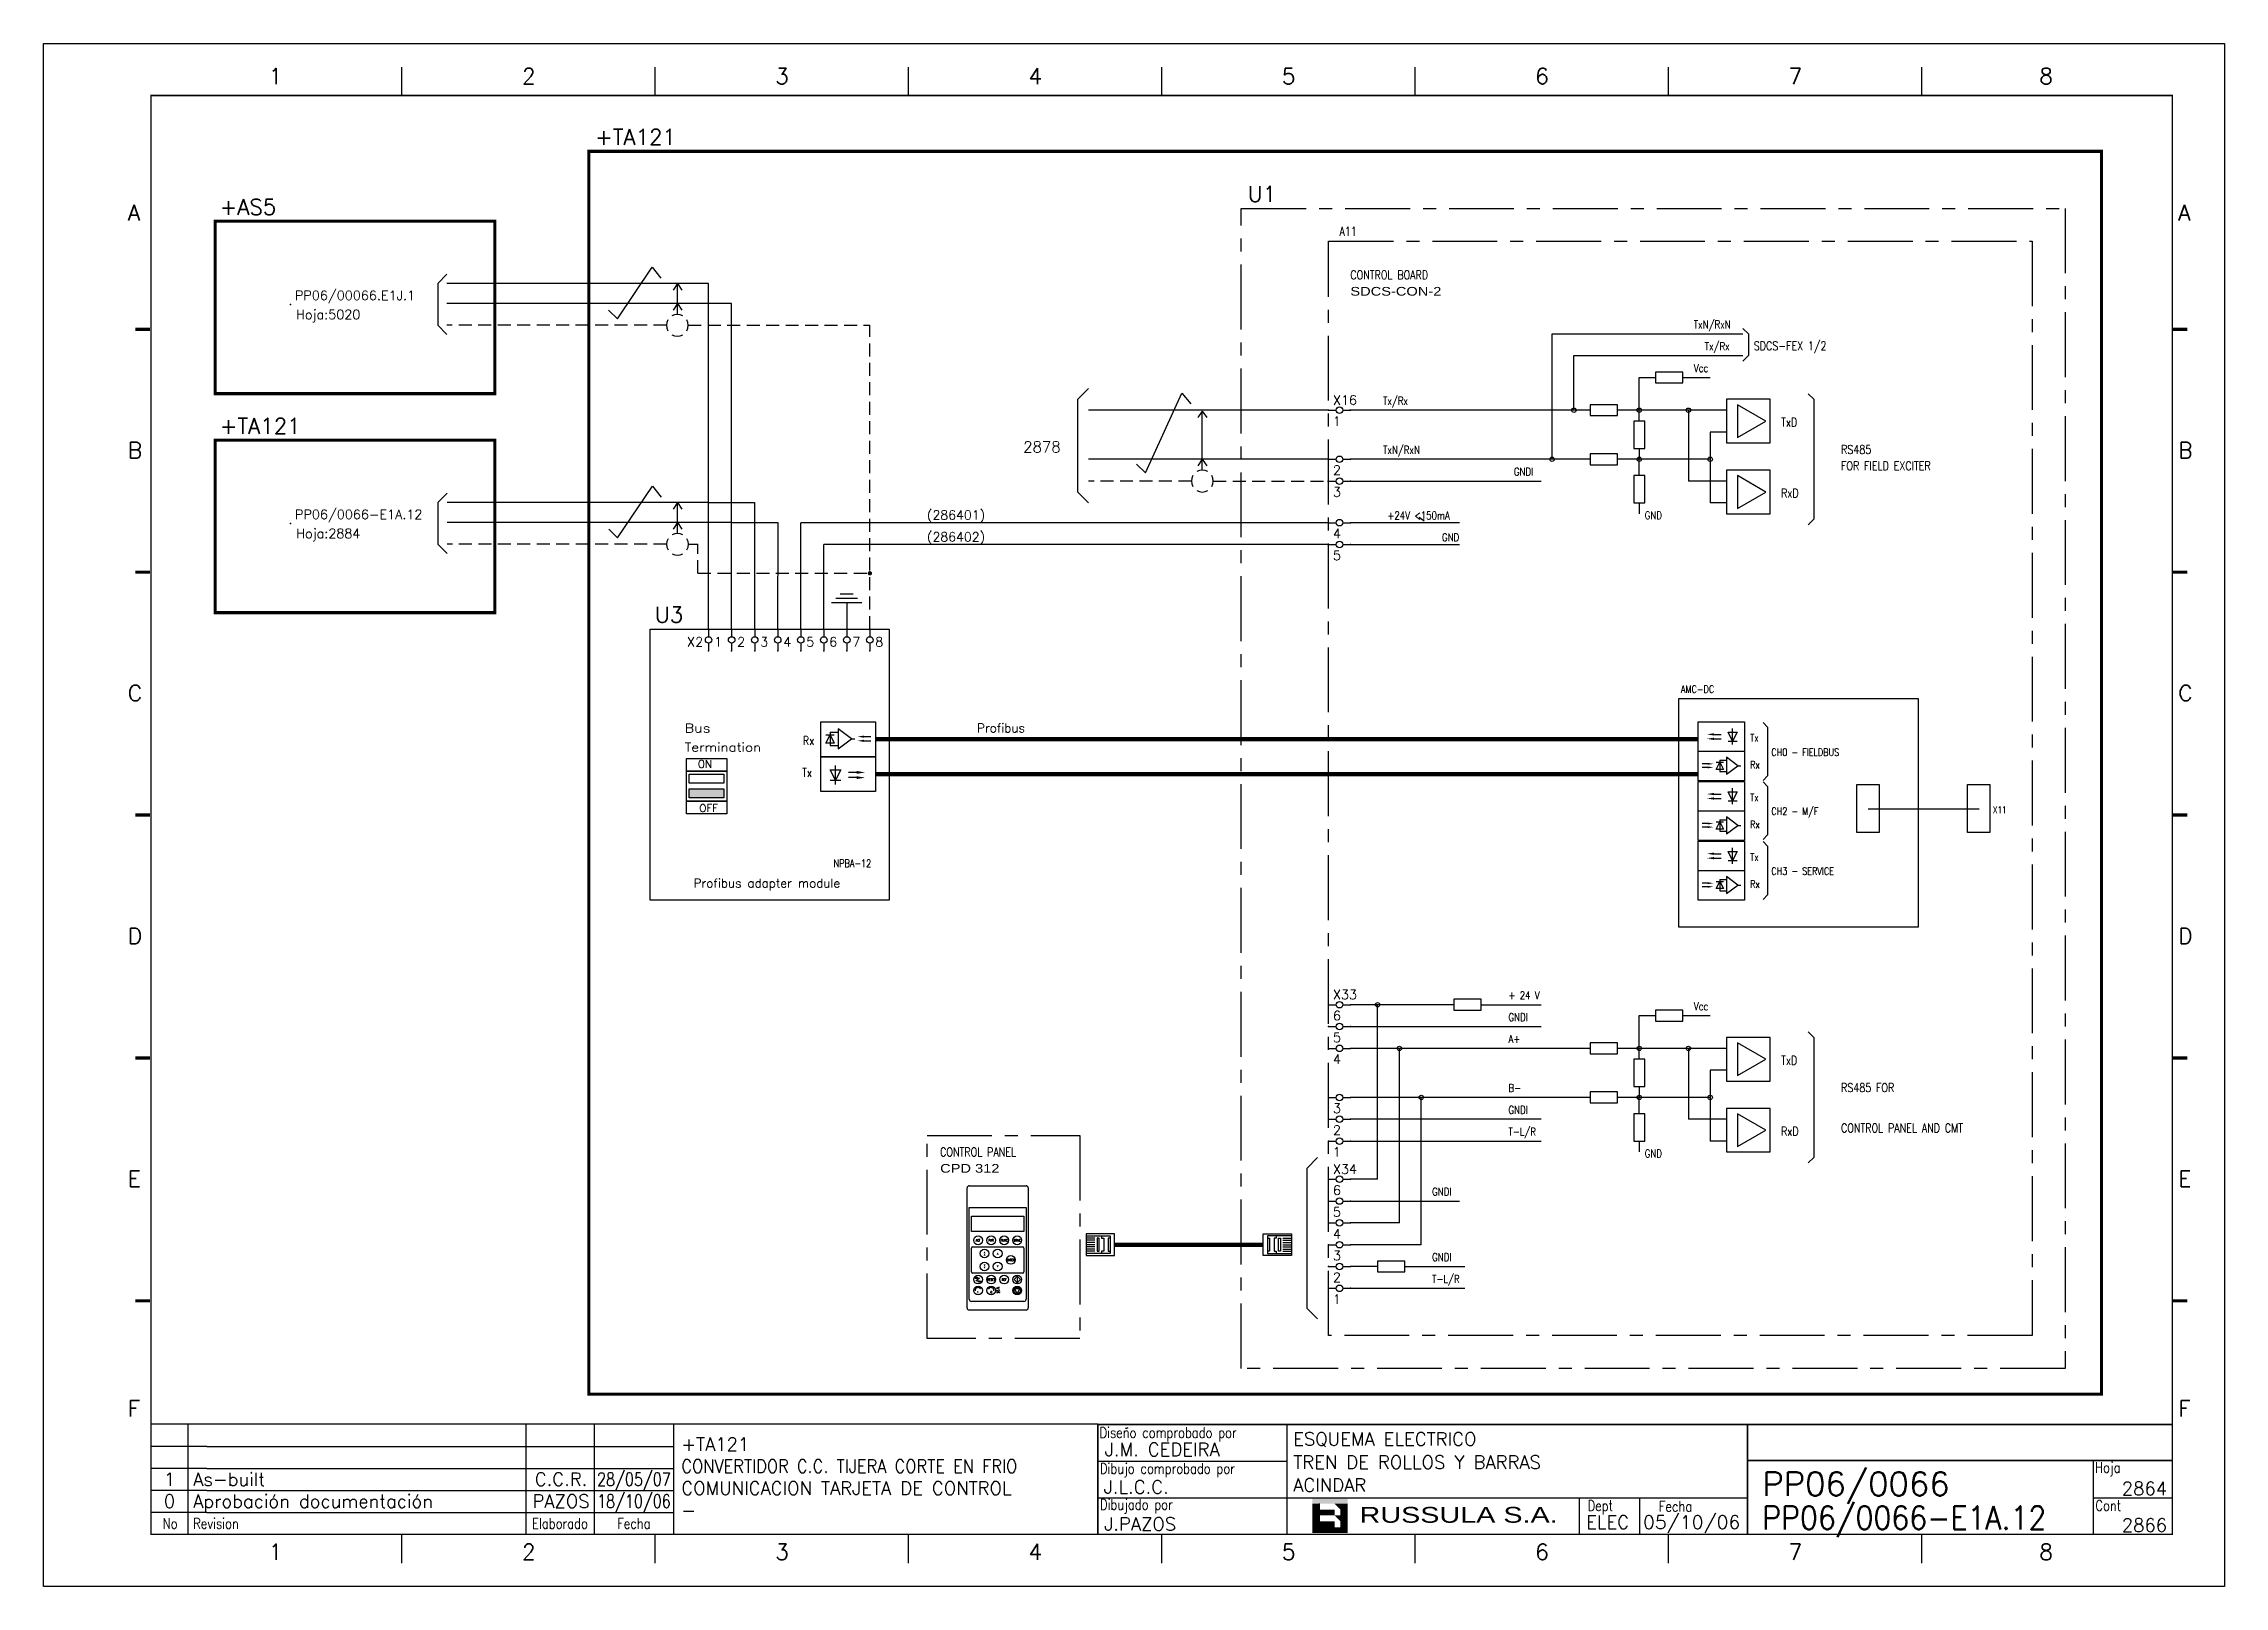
# Model space of a CAD drawing. Extents: x 3 to 423, y -4757 to 292.
# Drawn here: x 2.6 to 422.6, y -2084.2 to -1787.2 of the extents above; entities that cross this region are included whole.
import ezdxf
from ezdxf.enums import TextEntityAlignment as Align

# ---------------------------------------------------------------- set-up
doc = ezdxf.new("R2010")
doc.units = 0
doc.header["$LTSCALE"] = 10
doc.header["$MEASUREMENT"] = 0
for name, pattern in [('CENTER', [2, 1.25, -0.25, 0.25, -0.25]), ('DASHDOT', [1, 0.5, -0.25, 0, -0.25]), ('HIDDEN', [0.375, 0.25, -0.125])]:
    doc.linetypes.add(name, pattern=pattern)
doc.layers.get('0').update_dxf_attribs({"linetype": 'CONTINUOUS'})
for name, color, linetype in [('1', 7, 'CONTINUOUS'), ('10', 5, 'CONTINUOUS'), ('102', 7, 'CONTINUOUS'), ('2', 7, 'CONTINUOUS'), ('25', 3, 'CONTINUOUS'), ('25PK', 4, 'CENTER'), ('35', 2, 'CONTINUOUS'), ('8', 1, 'CONTINUOUS'), ('9', 6, 'CONTINUOUS'), ('DIBUJO', 7, 'CONTINUOUS'), ('NODE', 7, 'CONTINUOUS')]:
    doc.layers.add(name, color=color, linetype=linetype)
doc.styles.add('ABBSTYLE', font='ROMANS.SHX', dxfattribs={"width": 0.8})
doc.styles.add('HELV', font='HELVBLD.SHX', dxfattribs={"width": 1.2})
doc.styles.add('HELVETICA', font='HELV.SHX')
doc.styles.add('LABEL', font='SIMPLEX', dxfattribs={"width": 0.8, "height": 4})
doc.styles.add('ROMANS', font='romans')
doc.styles.get("Standard").update_dxf_attribs({"font": 'simplex'})

msp = doc.modelspace()

# ---------------------------------------------------------------- texts
for s, width, p, p2 in [('Bus       ', 0.968210526315789, (126.0912240080021, -1919.856374913761), (140.8080240080019, -1919.856374913761)), ('Termination', 1.039322033898304, (126.0912240080021, -1923.540819389776), (140.8080240080019, -1923.540819389776))]:
    msp.add_text(s, height=1.679999999999969, dxfattribs=dict(width=width)).set_placement(p, p2, align=Align.FIT)
for s, p in [('Profibus', (182.4013545156284, -1919.838688648108)), ('Profibus adapter module', (127.8238164734076, -1949.693498423523))]:
    msp.add_text(s, height=1.679999999999969).set_placement(p)
at = {"layer": '102', "style": 'ROMANS'}
for s, p in [('ON', (130.0031959360538, -1925.931474181125)), ('OFF', (130.7176679823467, -1934.416502666602))]:
    msp.add_text(s, height=1.444799999999974, dxfattribs=at).set_placement(p, align=Align.MIDDLE)
at = {"layer": '2', "color": 6}
for s, height, p in [('+TA121', 3.023999999999945, (108.875599640386, -1806.718529890816)), ('+AS5', 3.023999999999945, (36.57120378854228, -1820.191944279853)), ('U1', 3.023999999999945, (234.562929376835, -1817.70862958611)), ('+TA121', 3.023999999999945, (36.5868853436579, -1862.35148991023)), ('(286401)', 1.763999999999967, (172.7700773805438, -1878.882479703947)), ('(286402)', 1.763999999999967, (172.7700773805438, -1883.082479703948)), ('U3', 3.023999999999945, (120.3667022737707, -1898.692494075178))]:
    msp.add_text(s, height=height, dxfattribs=at).set_placement(p)
at = {"layer": '2', "color": 7, "style": 'ROMANS'}
msp.add_text('2878', height=2.099999999999961, dxfattribs=at).set_placement((191.3029293768357, -1865.933799000075))
at = {"layer": '25'}
for s, height, style, width, p in [('A11', 1.679999999999969, 'ABBSTYLE', 0.8, (252.2029293768346, -1824.21862958611)), ('CONTROL BOARD', 1.679999999999969, 'ABBSTYLE', 0.8, (254.3029293768346, -1832.61862958611)), ('SDCS-CON-2', 1.679999999999969, 'HELV', 1.2, (254.3029293768346, -1835.76862958611)), ('TxN/RxN', 1.511999999999972, 'ABBSTYLE', 0.8, (320.4529293768334, -1842.06862958611)), ('Tx/Rx', 1.511999999999972, 'ABBSTYLE', 0.8, (322.5529293768333, -1846.268629586109)), ('SDCS-FEX 1/2', 1.679999999999969, 'ABBSTYLE', 0.8, (332.0029293768332, -1846.268629586109)), ('Vcc', 1.511999999999972, 'ABBSTYLE', 0.8, (320.4529293768334, -1850.46862958611)), ('Tx/Rx', 1.511999999999972, 'ABBSTYLE', 0.8, (260.6029293768345, -1856.768629586109)), ('TxD', 1.679999999999969, 'ABBSTYLE', 0.8, (337.2529293768331, -1860.968629586109)), ('TxN/RxN', 1.511999999999972, 'ABBSTYLE', 0.8, (260.6029293768345, -1866.218629586109)), ('RS485', 1.679999999999969, 'ABBSTYLE', 0.8, (348.8029293768329, -1866.218629586109)), ('GNDI', 1.511999999999972, 'ABBSTYLE', 0.8, (285.802929376834, -1870.418629586109)), ('FOR FIELD EXCITER', 1.679999999999969, 'ABBSTYLE', 0.8, (348.8029293768329, -1869.368629586109)), ('RxD', 1.679999999999969, 'ABBSTYLE', 0.8, (337.2529293768331, -1874.618629586109)), ('+24V <150mA', 1.511999999999972, 'ABBSTYLE', 0.8, (261.4429293768345, -1878.840479848149)), ('GND', 1.511999999999972, 'ABBSTYLE', 0.8, (311.0029293768335, -1878.818629586109)), ('GND', 1.511999999999972, 'ABBSTYLE', 0.8, (271.9429293768343, -1883.040479848149)), ('AMC-DC', 1.427999999999974, 'ABBSTYLE', 0.8, (317.9731499199871, -1912.24389425306)), ('Rx', 1.679999999999969, 'ABBSTYLE', 0.8, (148.8614424928434, -1922.256560959907)), ('Tx', 1.427999999999974, 'ABBSTYLE', 0.8, (331.3082940680815, -1921.588760959907)), ('CH0 - FIELDBUS', 1.427999999999974, 'ABBSTYLE', 0.8, (335.3827034511719, -1924.373710081381)), ('Tx', 1.679999999999969, 'ABBSTYLE', 0.8, (148.7230665504382, -1928.430560959906)), ('Rx', 1.427999999999974, 'ABBSTYLE', 0.8, (331.3082940680815, -1926.797440218527)), ('Tx', 1.427999999999974, 'ABBSTYLE', 0.8, (331.3082940680815, -1933.073625121227)), ('CH2 - M/F', 1.427999999999974, 'ABBSTYLE', 0.8, (335.3827034511719, -1935.746376698122)), ('X11', 1.285199999999977, 'ABBSTYLE', 0.8, (378.06216575282, -1935.38168994639)), ('Rx', 1.427999999999974, 'ABBSTYLE', 0.8, (331.3082940680815, -1938.282304379847)), ('NPBA-12', 1.427999999999974, 'ABBSTYLE', 0.8, (154.7795243095358, -1945.759902197367)), ('Tx', 1.427999999999974, 'ABBSTYLE', 0.8, (331.3082940680815, -1944.558489282547)), ('Rx', 1.427999999999974, 'ABBSTYLE', 0.8, (331.3082940680815, -1949.767168541167)), ('CH3 - SERVICE', 1.427999999999974, 'ABBSTYLE', 0.8, (335.3827034511719, -1947.263000481849)), ('+ 24 V', 1.511999999999972, 'ABBSTYLE', 0.8, (284.752929376834, -1971.220565063911)), ('GNDI', 1.511999999999972, 'ABBSTYLE', 0.8, (284.752929376834, -1975.420565063911)), ('Vcc', 1.511999999999972, 'ABBSTYLE', 0.8, (320.4529293768334, -1973.320565063911)), ('A+', 1.511999999999972, 'ABBSTYLE', 0.8, (284.752929376834, -1979.620565063911)), ('TxD', 1.679999999999969, 'ABBSTYLE', 0.8, (337.2529293768331, -1983.820565063911)), ('B-', 1.511999999999972, 'ABBSTYLE', 0.8, (284.752929376834, -1989.070565063911)), ('RS485 FOR', 1.679999999999969, 'ABBSTYLE', 0.8, (348.8029293768329, -1989.070565063911)), ('GNDI', 1.511999999999972, 'ABBSTYLE', 0.8, (284.752929376834, -1993.270565063911)), ('T-L/R', 1.511999999999972, 'ABBSTYLE', 0.8, (284.752929376834, -1997.470565063911)), ('RxD', 1.679999999999969, 'ABBSTYLE', 0.8, (337.2529293768331, -1997.470565063911)), ('CONTROL PANEL AND CMT', 1.679999999999969, 'ABBSTYLE', 0.8, (348.8029293768329, -1996.840952291059)), ('CPD 312', 1.679999999999969, 'HELV', 1.2, (175.297372613575, -2004.610565063911)), ('CONTROL PANEL', 1.679999999999969, 'ABBSTYLE', 0.8, (175.297372613575, -2001.460565063911)), ('GND', 1.511999999999972, 'ABBSTYLE', 0.8, (311.0029293768335, -2001.670565063911)), ('GNDI', 1.511999999999972, 'ABBSTYLE', 0.8, (270.0529293768343, -2009.02056506391)), ('GNDI', 1.511999999999972, 'ABBSTYLE', 0.8, (270.0529293768343, -2021.62056506391)), ('T-L/R', 1.511999999999972, 'ABBSTYLE', 0.8, (270.0529293768343, -2025.82056506391))]:
    msp.add_text(s, height=height, dxfattribs=dict(at, style=style, width=width)).set_placement(p)

# ---------------------------------------------------------------- blocks, each defined once
blk = doc.blocks.new('ACAD0257')
at = {"layer": '2'}
for p, q in [((215, 132), (215, 159.5)), ((215.5, 160), (228.5, 160)), ((229, 159.5), (229, 132)), ((215.5, 155), (228.5, 155)), ((215.5, 134), (215.5, 155)), ((216, 153), (228, 153)), ((216, 149.5), (216, 153)), ((228, 153), (228, 149.5)), ((228.5, 155), (228.5, 134)), ((228, 149.5), (216, 149.5)), ((216, 140.3), (216, 145.7)), ((216.3, 146), (227.7, 146)), ((228, 145.7), (228, 140.3)), ((227.7, 140), (216.3, 140)), ((217.8481351728414, 138.7939270103938), (216.9934306319097, 138.1294219295075)), ((226.5, 139.25), (225.75, 138.5)), ((225.75, 138.5), (226.5, 137.75)), ((225.8796362901317, 136.4071345249903), (226.5, 135.25)), ((227.1142087806116, 136.4071345249903), (225.8796362901317, 136.4071345249903)), ((227.25, 138.5), (226.5, 139.25)), ((226.5, 139), (226.5, 138)), ((226.5, 137.75), (227.25, 138.5)), ((226.5, 135.25), (227.1142087806116, 136.4071345249903)), ((228.5, 131.5), (215.5, 131.5)), ((228, 133.5), (216, 133.5))]:
    blk.add_line(p, q, dxfattribs=at)
for centre, radius in [((217.5, 147.5), 1), ((219, 144.5), 1), ((220.5, 147.5), 1), ((222, 144.5), 1), ((223.5, 147.5), 1), ((226.5, 147.5), 1), ((219, 141.5), 1), ((222, 141.5), 1), ((225, 143), 1), ((217.5, 138.5), 1), ((217.5, 136), 1), ((220.5, 138.5), 1), ((220.5, 136), 1), ((223.5, 138.5), 1), ((226.5, 138.5), 1), ((226.5, 136), 1), ((226.5, 136), 0.75)]:
    blk.add_circle(centre, radius, dxfattribs=at)
for centre, radius, start, end in [((215.5, 159.5), 0.5, 90, 180), ((228.5, 159.5), 0.5, 0, 90), ((216.3, 145.7), 0.3, 90, 180), ((227.7, 145.7), 0.3, 0, 90), ((216.3, 140.3), 0.3, 180, 270), ((227.7, 140.3), 0.3, 270, 0), ((217.5, 136), 0.6637186160513493, 25.19740898008553, 188.5605633170787), ((220.5, 136), 0.6637186160513493, 351.4394366829213, 154.8025910199183), ((215.5, 132), 0.5, 180, 270), ((216, 134), 0.5, 180, 270), ((228, 134), 0.5, 270, 0), ((228.5, 132), 0.5, 270, 0)]:
    blk.add_arc(centre, radius, start, end, dxfattribs=at)
for points in [[(218.75, 144.5), (219.25, 144.5), (219, 145)], [(218.75, 144), (219.25, 144), (219, 144.5)], [(218.75, 142), (219.25, 142), (219, 141.5)], [(218.75, 141.5), (219.25, 141.5), (219, 141)], [(221.75, 144.25), (222.25, 144.25), (222, 144.75)], [(221.75, 141.75), (222.25, 141.75), (222, 141.25)], [(218.09995874996, 136.2829321967632), (217.7477515216906, 136.4922686849768), (217.8674194223316, 136.6798568098615), (217.8687793788416, 136.6798568098615)], [(219.90004125004, 136.2829321967632), (220.2522484783094, 136.4922686849768), (220.1325805776684, 136.6798568098615), (220.1312206211584, 136.6798568098615)]]:
    blk.add_solid(points, dxfattribs=at)
at = {"layer": '2', "style": 'ROMANS', "width": 0.8}
for s, p in [('ACT', (217.5, 147.5)), ('PAR', (220.5, 147.5)), ('FUNC', (223.5, 147.5)), ('DRIVE', (226.5, 147.5)), ('ENTER', (225, 143)), ('RESET', (220.5, 138.5)), ('REF', (223.5, 138.5))]:
    blk.add_text(s, height=0.5, dxfattribs=at).set_placement(p, align=Align.MIDDLE)
for s, height, p in [('LOC', 0.3200000000000001, (216.8072958660545, 138.7277477816382)), ('REM', 0.3200000000000001, (217.3727561871242, 137.9260033188665)), ('I', 0.5, (217.4004331881744, 135.3764735608475)), ('0', 0.5, (220.3308449754872, 135.3629128811035)), ('AC', 0.5, (221.7417849646071, 136.2715211537371)), ('DC', 0.5, (221.7553514407412, 135.4849644769771))]:
    blk.add_text(s, height=height, dxfattribs=at).set_placement(p)
blk = doc.blocks.new('NOD', base_point=(237.5, 170))
at = {"layer": 'NODE'}
blk.add_point((237.5, 170), dxfattribs=at)
blk = doc.blocks.new('$021501')
at = {"layer": '2'}
for p, q in [((0, -6), (0, 0)), ((-3.5, -6), (3.5, -6)), ((-2.5, -7), (2.5, -7)), ((-1.5, -8), (1.5, -8))]:
    blk.add_line(p, q, dxfattribs=at)
blk.add_blockref('NOD', (0, 0), dxfattribs=at)
blk = doc.blocks.new('$$PLD12C')
for p, q in [((0, 2.499999999999972), (0, 0.75)), ((0, -0.75), (0, -2.500000000000028))]:
    blk.add_line(p, q)
at = {"layer": '2'}
blk.add_circle((0, 0), 0.75, dxfattribs=at)
for p in [(0, 2.499999999999972), (0, -2.500000000000028)]:
    blk.add_blockref('NOD', p, dxfattribs=at)
at = {"layer": '8'}
blk.add_attdef('*A', (1.25, -1.5), '', height=2.15, dxfattribs=at)
at = {"layer": '9'}
blk.add_attdef('ID', text='', height=2.15, dxfattribs=at).set_placement((-1.25, -1.5), align=Align.RIGHT)
blk = doc.blocks.new('$030107')
at = {"layer": '102'}
for centre, start, end in [((0, 0), 150.0000000000002, 209.9999999999999), ((0, 0), 60.00000000000018, 119.9999999999999), ((0, 0), 330.0000000000002, 29.99999999999989), ((0, -2.842170943040401e-14), 240.0000000000001, 299.9999999999998)]:
    blk.add_arc(centre, 2.500000000000008, start, end, dxfattribs=at)
blk = doc.blocks.new('$$PLL21C')
for p, q in [((-2.5, 0), (-0.75, 0)), ((0.75, 0), (2.5, 0))]:
    blk.add_line(p, q)
at = {"layer": '2'}
blk.add_circle((0, 0), 0.75, dxfattribs=at)
for p in [(-2.5, 0), (2.5, 0)]:
    blk.add_blockref('NOD', p, dxfattribs=at)
at = {"layer": '8'}
blk.add_attdef('*A', (-1.5, -3.574999999999989), '', height=2.15, dxfattribs=at)
at = {"layer": '9'}
blk.add_attdef('ID', (-1.5, 1.25), '', height=2.15, dxfattribs=at)
blk = doc.blocks.new('AMP')
at = {"layer": '35'}
for p, q in [((0, 5), (0, -5)), ((10, 5), (0, 5)), ((10, -5), (10, 5)), ((0, -5), (10, -5))]:
    blk.add_line(p, q, dxfattribs=at)
blk.add_lwpolyline([(7.5, -3.75), (7.5, 3.75), (1.00480947161671, 0)], close=True, dxfattribs=at)
blk = doc.blocks.new('$PP313')
at = {"layer": '2'}
blk.add_blockref('NOD', (0, 0), dxfattribs=at)
at = {"layer": '8'}
blk.add_attdef('1A', (1, -3.324999999999989), '', height=2.15, dxfattribs=at)
at = {"layer": '9'}
blk.add_attdef('ID', (1, 1), '', height=2.15, dxfattribs=at)
blk = doc.blocks.new('newcajec')
at = {"layer": '1'}
for p, q in [((179.4, 20.84999999999999), (0.1303441721052074, 20.84999999999999)), ((7, 20.84999999999999), (7, 0)), ((71, 20.84999999999999), (71, 0)), ((84, 20.84999999999999), (84, 0.08964143426294768)), ((99, 20.84999999999999), (99, 0)), ((215.2, 20.79999999999999), (215.2, 0)), ((10.6, 16.64), (0, 16.64)), ((10.6, 16.64), (99.00000000000001, 16.64)), ((184.6434108527132, 20.17582254554676), (184.806079472624, 20.01315011347727)), ((184.806079472624, 20.01315011347727), (185.1814685954953, 20.25090212957883)), ((10.6, 12.48), (0, 12.48)), ((10.6, 12.48), (99.00000000000001, 12.48)), ((179.4, 13.86666666), (215.2, 13.86666666)), ((368, 14.06084184883153), (368, 0)), ((10.6, 8.32), (0, 8.32)), ((10.6, 8.32), (99.00000000000001, 8.32)), ((10.6, 4.16), (0, 4.16)), ((10.6, 4.16), (99.00000000000001, 4.16)), ((179.4, 6.93333333), (267.6330803594942, 6.93333333)), ((267.6330803594942, 6.93333333), (302.5, 6.93333333)), ((270.6330803594942, 6.908826233307309), (270.6330803594942, 0)), ((282.0665401797471, 6.93333333), (282.0665401797471, 0)), ((368, 6.93333333), (383, 6.93333333))]:
    blk.add_line(p, q, dxfattribs=at)
for points in [[(47.50000000000003, 272.5, 0.3, 0.3, 0), (47.50000000000003, 277.9125820568927, 0.3, 0.3, 0)], [(95.50000000000003, 272.5, 0.3, 0.3, 0), (95.50000000000003, 277.9125820568927, 0.3, 0.3, 0)], [(143.5000000000001, 272.5, 0.3, 0.3, 0), (143.5000000000001, 277.9125820568927, 0.3, 0.3, 0)], [(191.5000000000001, 272.5, 0.3, 0.3, 0), (191.5000000000001, 277.9125820568927, 0.3, 0.3, 0)], [(239.5000000000001, 272.5, 0.3, 0.3, 0), (239.5000000000001, 277.9125820568927, 0.3, 0.3, 0)], [(287.5000000000001, 272.5, 0.3, 0.3, 0), (287.5000000000001, 277.9125820568927, 0.3, 0.3, 0)], [(335.5000000000001, 272.5, 0.3, 0.3, 0), (335.5000000000001, 277.9125820568927, 0.3, 0.3, 0)], [(-2.989059080962793, 228.2254404700672, 0.6, 0.6, 0), (-0.1817779831361044, 228.2254404700672, 0.6, 0.6, 0)], [(383.0109409190372, 228.2254404700672, 0.6, 0.6, 0), (385.8182220168639, 228.2254404700672, 0.6, 0.6, 0)], [(-2.989059080962793, 182.2254404700672, 0.6, 0.6, 0), (-0.1817779831361044, 182.2254404700672, 0.6, 0.6, 0)], [(383.0109409190372, 182.2254404700672, 0.6, 0.6, 0), (385.8182220168639, 182.2254404700672, 0.6, 0.6, 0)], [(-2.989059080962793, 136.2254404700672, 0.6, 0.6, 0), (-0.1817779831361044, 136.2254404700672, 0.6, 0.6, 0)], [(383.0109409190372, 136.2254404700672, 0.6, 0.6, 0), (385.8182220168639, 136.2254404700672, 0.6, 0.6, 0)], [(-2.989059080962793, 90.2254404700672, 0.6, 0.6, 0), (-0.1817779831361044, 90.2254404700672, 0.6, 0.6, 0)], [(383.0109409190372, 90.2254404700672, 0.6, 0.6, 0), (385.8182220168639, 90.2254404700672, 0.6, 0.6, 0)], [(-2.989059080962793, 44.22544047006719, 0.6, 0.6, 0), (-0.1817779831361044, 44.22544047006719, 0.6, 0.6, 0)], [(383.0109409190372, 44.22544047006719, 0.6, 0.6, 0), (385.8182220168639, 44.22544047006719, 0.6, 0.6, 0)], [(383, 20.79999999999999, 0.3, 0.3, 0), (179.4, 20.79999999999999, 0.3, 0.3, 0), (179.4, 0, 0.3, 0.3, 0)], [(302.5, 20.79999999999999, 0.3, 0.3, 0), (302.5, 0, 0.3, 0.3, 0)], [(302.5, 14, 0.3, 0.3, 0), (383, 14, 0.3, 0.3, 0)], [(47.50000000000004, -5.50000000000002, 0.3, 0.3, 0), (47.50000000000004, -0.08741794310727435, 0.3, 0.3, 0)], [(95.50000000000003, -5.50000000000002, 0.3, 0.3, 0), (95.50000000000003, -0.08741794310727435, 0.3, 0.3, 0)], [(143.5000000000001, -5.50000000000002, 0.3, 0.3, 0), (143.5000000000001, -0.08741794310727435, 0.3, 0.3, 0)], [(191.5000000000001, -5.50000000000002, 0.3, 0.3, 0), (191.5000000000001, -0.08741794310727435, 0.3, 0.3, 0)], [(239.5000000000001, -5.50000000000002, 0.3, 0.3, 0), (239.5000000000001, -0.08741794310727435, 0.3, 0.3, 0)], [(287.5000000000001, -5.50000000000002, 0.3, 0.3, 0), (287.5000000000001, -0.08741794310727435, 0.3, 0.3, 0)], [(335.5000000000001, -5.50000000000002, 0.3, 0.3, 0), (335.5000000000001, -0.08741794310727435, 0.3, 0.3, 0)]]:
    blk.add_lwpolyline(points, format="xyseb", dxfattribs=at)
at = {"layer": '1', "const_width": 0.3}
blk.add_lwpolyline([(0, 0), (0, 272.5), (383, 272.5), (383, 0)], close=True, dxfattribs=at)
at = {"layer": '2', "color": 14}
for p, q in [((221.418090625, 4.694274193107214), (221.418090625, 5.808488255607214)), ((221.418090625, 2.465846068107213), (221.418090625, 3.580060130607212))]:
    blk.add_line(p, q, dxfattribs=at)
for points in [[(220.05064609375, 5.808488255607214), (220.05064609375, 6.922702318107211), (226.73593046875, 5.808488255607214), (226.73593046875, 6.922702318107211)], [(221.418090625, 2.465846068107213), (220.05064609375, 2.465846068107213), (221.418090625, 5.808488255607214), (220.05064609375, 5.808488255607214)], [(221.418090625, 4.694274193107214), (224.254271875, 4.694274193107214), (221.418090625, 3.580060130607212), (224.254271875, 3.580060130607212)], [(224.254271875, 5.808488255607214), (225.3684859375, 5.808488255607214), (225.3684859375, 4.694274193107214)], [(225.3684859375, 5.808488255607214), (226.73593046875, 5.808488255607214), (225.3684859375, 1.351632005607213), (226.73593046875, 1.351632005607213)], [(224.254271875, 0.2374179431072125), (224.254271875, 2.465846068107213), (220.05064609375, 0.2374179431072125), (220.05064609375, 2.465846068107213)], [(224.254271875, 3.580060130607212), (225.3684859375, 3.580060130607212), (225.3684859375, 2.465846068107213)], [(226.73593046875, 1.351632005607213), (226.73593046875, 0.2374179431072125), (224.254271875, 1.351632005607213), (224.254271875, 0.2374179431072125)]]:
    blk.add_solid(points, dxfattribs=at)
at = {"layer": '1', "style": 'ROMANS'}
for s, p in [('1', (22.29321663019694, 274.6822757111598)), ('2', (70.29321663019694, 274.6822757111598)), ('3', (118.2932166301969, 274.6822757111598)), ('4', (166.2932166301969, 274.6822757111598)), ('5', (214.2932166301969, 274.6822757111598)), ('6', (262.293216630197, 274.6822757111598)), ('7', (310.293216630197, 274.6822757111598)), ('8', (357.793216630197, 274.6822757111598)), ('A', (-4.369531937893967, 248.8361050328228)), ('A', (384.130468062106, 248.8361050328228)), ('B', (-4.369531937893967, 203.8361050328228)), ('B', (384.130468062106, 203.8361050328228)), ('C', (-4.369531937893967, 157.8361050328228)), ('C', (384.130468062106, 157.8361050328228)), ('D', (-4.369531937893967, 111.8361050328228)), ('D', (384.130468062106, 111.8361050328228)), ('E', (-4.369531937893967, 65.8361050328228)), ('E', (384.130468062106, 65.8361050328228)), ('F', (-4.369531937893967, 22.33610503282279)), ('F', (384.130468062106, 22.33610503282279)), ('1', (22.29321663019694, -4.817724288840244)), ('2', (70.29321663019694, -4.817724288840244)), ('3', (118.2932166301969, -4.817724288840244)), ('4', (166.2932166301969, -4.817724288840244)), ('5', (214.2932166301969, -4.817724288840244)), ('6', (262.293216630197, -4.817724288840244)), ('7', (310.293216630197, -4.817724288840244)), ('8', (357.793216630197, -4.817724288840244))]:
    blk.add_text(s, height=3, dxfattribs=at).set_placement(p)
at = {"layer": '1', "style": 'LABEL', "width": 0.8}
for s, p in [('Diseno comprobado por', (179.7314614292997, 18.27223571085374)), ('Dibujo comprobado por', (179.8050291925395, 11.4678814488418)), ('Hoja', (368.3783582875667, 11.66394739740196)), ('Dibujado por', (179.8266890074166, 4.640500723763907)), ('Fecha', (285.7145387337263, 4.296982269486556)), ('Cont', (368.4287365512884, 4.459855685207977)), ('No', (2.226666121281127, 1.047317943107212)), ('Revision', (7.999999999999986, 1.047317943107211))]:
    blk.add_text(s, height=2, dxfattribs=at).set_placement(p)
for s, p in [('Dept', (274.6061509242405, 4.441269529660175)), ('Elaborado', (77.5, 1.047317943107211)), ('Fecha', (91.5, 1.047317943107211))]:
    blk.add_text(s, height=2, dxfattribs=at).set_placement(p, align=Align.CENTER)
at = {"layer": '10', "style": 'ROMANS'}
for tag, p in [('REV41', (3.5, 18.74499999999998)), ('REV43', (77.69972273858866, 18.74499999999998)), ('REV31', (3.5, 14.58499999999999)), ('REV33', (77.69972273858866, 14.58499999999999)), ('REV21', (3.5, 10.42499999999999)), ('REV23', (77.69972273858866, 10.42499999999999)), ('REV11', (3.5, 6.265000000000002)), ('REV13', (77.69972273858866, 6.265000000000002))]:
    blk.add_attdef(tag, text='', height=2.5, dxfattribs=at).set_placement(p, align=Align.MIDDLE)
for tag, p, height in [('REV42', (7.999999999999986, 17.49499999999998), 2.5), ('SHEETNAME1', (100.5, 15.82514432423481), 2.5), ('DESIGNCHECK', (180.7368689439597, 14.83229733012664), 2.5), ('DOCUMENTTYPE', (216.431556680333, 16.80300784715599), 2.5), ('NOTA', (305.324267012746, 15.80181941457773), 3), ('REV32', (7.999999999999986, 13.33499999999999), 2.5), ('SHEETNAME2', (100.5, 11.66514432423481), 2.5), ('OBJECT', (216.431556680333, 12.40274635088354), 2.5), ('REV22', (7.999999999999986, 9.174999999999999), 2.5), ('SHEETNAME3', (100.5, 7.505144324234807), 2.5), ('DRAWINGCHECK', (180.5313437479052, 7.714149530439984), 2.5), ('CUSTOMER', (216.431556680333, 8.084891464683468), 2.5), ('ORDER', (305.324267012746, 7.301819414577723), 4.5), ('REV12', (7.999999999999986, 5.015000000000002), 2.5), ('SHEETNAME4', (100.5, 3.345144324234811), 2.5), ('DOCUMENT_ID', (305.324267012746, 0.9341589120460885), 4.4), ('USER', (180.634361454448, 0.7089454855303376), 2.5), ('DEPARTMENT', (271.9308878022507, 1.045088830057653), 2.5)]:
    blk.add_attdef(tag, p, '', height=height, dxfattribs=at)
for tag, width, p, p2 in [('REV44', 1.221199022953692, (84.52509332113708, 17.49499999999998), (98.48165358346499, 17.49499999999998)), ('REV34', 1.221199022953692, (84.52509332113708, 13.33499999999998), (98.48165358346499, 13.33499999999998)), ('REV24', 1.221199022953692, (84.52509332113708, 9.174999999999988), (98.48165358346499, 9.174999999999988)), ('REV14', 1.221199022953692, (84.52509332113708, 5.014999999999999), (98.48165358346499, 5.014999999999999)), ('CREATED2', 7.039914616041486, (282.7069601254168, 1.045088830057653), (301.1448317388588, 1.045088830057653))]:
    blk.add_attdef(tag, text='', height=2.5, dxfattribs=dict(at, width=width)).set_placement(p, p2, align=Align.FIT)
for tag, p in [('SHEET', (382, 7.433333330000005)), ('NEXTSHEET', (382, 0.5000000000000018))]:
    blk.add_attdef(tag, text='', height=2.5, dxfattribs=at).set_placement(p, align=Align.RIGHT)
at = {"layer": 'DIBUJO', "color": 14, "style": 'HELVETICA', "width": 1.3}
blk.add_text('RUSSULA S.A.', height=3, dxfattribs=at).set_placement((229, 2.191446348186597))

# ---------------------------------------------------------------- hatches: boundary and pattern name
at = {"layer": '2'}
msp.add_hatch(color=256, dxfattribs=at).paths.add_polyline_path([(126.9416198082474, -1930.691681897382), (126.9416198082474, -1932.455032193261), (133.6379360885202, -1932.455032193261), (133.6379360885202, -1930.691681897382)])

# ---------------------------------------------------------------- linework, layer by layer
for p, q in [((78.53780736904335, -1833.438788700768), (80.31971645763343, -1831.656879612178)), ((78.53780736904335, -1833.438788700768), (78.53780736904335, -1841.473495755186)), ((130.7147876379213, -1899.952494075178), (130.7147876379213, -1833.438788700768)), ((135.147942310521, -1899.952494075178), (135.147942310521, -1837.273495755187)), ((78.53780736904335, -1841.473495755186), (80.31971645763343, -1843.255404843776)), ((78.55348892415898, -1875.598334331145), (80.33539801274898, -1873.816425242554)), ((78.55348892415898, -1875.598334331145), (78.55348892415898, -1883.633041385564)), ((148.4474063283207, -1883.670479848149), (148.4474063283207, -1879.470479848148)), ((152.8805610009203, -1879.470479848148), (148.4474063283207, -1879.470479848148)), ((249.8929293768347, -1879.470479848148), (152.8805610009203, -1879.470479848148)), ((78.55348892415898, -1883.633041385564), (80.33539801274898, -1885.414950474153)), ((148.4474063283207, -1899.952494075178), (148.4474063283207, -1883.670479848149)), ((249.8929293768347, -1883.670479848149), (152.8805610009203, -1883.670479848149)), ((152.8805610009203, -1899.952494075178), (152.8805610009203, -1883.670479848149)), ((354.0270965528635, -1934.567042484735), (375.3832951256824, -1934.567042484735))]:
    msp.add_line(p, q)
at = {"linetype": 'HIDDEN'}
msp.add_line((161.7537541656616, -1899.952494075178), (161.7537541656616, -1841.473495755186), dxfattribs=at)
at = {"const_width": 0.4199999999999923}
msp.add_lwpolyline([(161.5594357207772, -1889.21799540552, 1), (161.9794357207772, -1889.21799540552, 1)], format="xyb", close=True, dxfattribs=at)
for points in [[(119.462401027459, -1899.952494075178), (165.467685254427, -1899.952494075178), (165.467685254427, -1952.154181720392), (119.462401027459, -1952.154181720392)], [(317.5869899976289, -1913.303620140121), (363.6726324689031, -1913.303620140121), (363.6726324689031, -1957.3547074881), (317.5869899976289, -1957.3547074881)], [(351.8187996275863, -1929.884956514871), (356.1436036281175, -1929.884956514871), (356.1436036281175, -1939.148474972254), (351.8187996275863, -1939.148474972254)], [(373.1339045803205, -1929.884956514871), (377.4587085808517, -1929.884956514871), (377.4587085808517, -1939.148474972254), (373.1339045803205, -1939.148474972254)]]:
    msp.add_lwpolyline(points, close=True)
for points in [[(315.0122940680818, -1921.164560959907, 0.8399999999999846, 0.8399999999999846, 0), (162.8215426442621, -1921.164560959907, 0.8399999999999846, 0.8399999999999846, 0)], [(321.3122940680817, -1921.164560959907, 0.8399999999999846, 0.8399999999999846, 0), (315.0122940680818, -1921.164560959907, 0.8399999999999846, 0.8399999999999846, 0)], [(315.0122940680818, -1927.884560959907, 0.8399999999999846, 0.8399999999999846, 0), (162.8215426442621, -1927.884560959907, 0.8399999999999846, 0.8399999999999846, 0)], [(321.3122940680817, -1927.884560959907, 0.8399999999999846, 0.8399999999999846, 0), (315.0122940680818, -1927.884560959907, 0.8399999999999846, 0.8399999999999846, 0)]]:
    msp.add_lwpolyline(points, format="xyseb")
at = {"layer": '2', "color": 7}
for p, q in [((113.1345812891263, -1840.213495755187), (119.8545812891261, -1830.288788700768)), ((119.8545812891261, -1830.288788700768), (121.5345812891261, -1832.388788700768)), ((130.7147876379213, -1833.438788700768), (80.31971645763343, -1833.438788700768)), ((124.6987338049103, -1833.438788700768), (123.8587338049103, -1834.698788700768)), ((124.6987338049103, -1833.438788700768), (125.5387338049102, -1834.698788700768)), ((124.6987338049103, -1839.373495755186), (124.6987338049103, -1833.438788700768)), ((135.147942310521, -1837.273495755187), (80.31971645763343, -1837.273495755187)), ((111.4545812891263, -1838.533495755187), (113.1345812891263, -1840.213495755187)), ((124.6987338049103, -1837.273495755187), (123.8587338049103, -1838.533495755187)), ((124.6987338049103, -1837.273495755187), (125.5387338049102, -1838.533495755187)), ((201.8029293768356, -1855.718631511065), (203.9029293768355, -1853.618631511065)), ((201.8029293768356, -1855.718631511065), (203.9029293768355, -1853.618631511065)), ((201.8029293768356, -1873.568629586109), (201.8029293768356, -1855.718631511065)), ((214.8279150710346, -1869.878211113605), (221.8783335435384, -1854.523932390193)), ((221.8783335435384, -1854.523932390193), (223.5583335435383, -1856.623932390193)), ((250.1029293768347, -1857.818631511065), (203.9029293768355, -1857.818631511065)), ((225.7922288379421, -1857.975698347084), (224.9522288379421, -1859.235698347084)), ((225.7922288379421, -1869.368629586109), (225.7922288379421, -1857.975698347084)), ((225.7922288379421, -1857.975698347084), (226.6322288379421, -1859.235698347084)), ((250.1029293768347, -1867.268629586109), (203.9029293768355, -1867.268629586109)), ((213.1479150710344, -1868.198211113605), (214.8279150710344, -1869.878211113605)), ((225.7922288379421, -1867.268629586109), (224.9522288379421, -1868.528629586109)), ((225.7922288379421, -1867.268629586109), (226.6322288379421, -1868.528629586109)), ((113.150262844242, -1882.373041385563), (119.8702628442419, -1872.448334331144)), ((119.8702628442419, -1872.448334331144), (121.5502628442418, -1874.548334331144)), ((130.7304691930369, -1875.598334331145), (80.33539801274898, -1875.598334331145)), ((124.714415360026, -1875.598334331145), (123.874415360026, -1876.858334331144)), ((124.714415360026, -1881.533041385563), (124.714415360026, -1875.598334331145)), ((124.714415360026, -1875.598334331145), (125.554415360026, -1876.858334331144)), ((130.7147876379213, -1875.598334331145), (139.5743977167228, -1875.598334331145)), ((139.5743977167228, -1875.598334331145), (139.5654154280055, -1899.952494075178)), ((203.9029293768355, -1875.668629586109), (201.8029293768356, -1873.568629586109)), ((135.1636238656365, -1879.433041385563), (80.33539801274898, -1879.433041385563)), ((111.470262844242, -1880.693041385563), (113.150262844242, -1882.373041385563)), ((124.714415360026, -1879.433041385563), (123.874415360026, -1880.693041385563)), ((124.714415360026, -1879.433041385563), (125.554415360026, -1880.693041385563)), ((135.147942310521, -1879.433041385563), (144.0384548217539, -1879.433041385563)), ((144.0384548217539, -1879.433041385563), (143.9985701006051, -1899.952494075178)), ((267.560662848392, -1878.437052540571), (268.5168018505958, -1879.101928830944)), ((152.3215426442623, -1917.804560959907), (162.8215426442621, -1917.804560959907)), ((152.3215426442623, -1924.524560959906), (152.3215426442623, -1917.804560959907)), ((162.8215426442621, -1917.804560959907), (162.8215426442621, -1924.524560959906)), ((321.3122940680817, -1917.804560959907), (330.2372940680815, -1917.804560959907)), ((321.3122940680817, -1923.516560959907), (321.3122940680817, -1917.804560959907)), ((330.2372940680815, -1917.804560959907), (330.2372940680815, -1923.516560959907)), ((321.3122940680817, -1929.189340218527), (321.3122940680817, -1923.477340218527)), ((321.3122940680817, -1923.477340218527), (330.2372940680815, -1923.477340218527)), ((330.2372940680815, -1923.516560959907), (321.3122940680817, -1923.516560959907)), ((330.2372940680815, -1923.477340218527), (330.2372940680815, -1929.189340218527)), ((152.3215426442623, -1924.524560959906), (162.8215426442621, -1924.524560959906)), ((162.8215426442621, -1924.524560959906), (152.3215426442623, -1924.524560959906)), ((152.3215426442623, -1924.524560959906), (162.8215426442621, -1924.524560959906)), ((162.8215426442621, -1924.524560959906), (152.3215426442623, -1924.524560959906)), ((152.3215426442623, -1931.244560959906), (152.3215426442623, -1924.524560959906)), ((162.8215426442621, -1924.524560959906), (162.8215426442621, -1931.244560959906)), ((162.8215426442621, -1931.244560959906), (152.3215426442623, -1931.244560959906)), ((330.2372940680815, -1929.189340218527), (321.3122940680817, -1929.189340218527)), ((321.3122940680817, -1929.289425121227), (330.2372940680815, -1929.289425121227)), ((321.3122940680817, -1935.001425121227), (321.3122940680817, -1929.289425121227)), ((330.2372940680815, -1929.289425121227), (330.2372940680815, -1935.001425121227)), ((321.3122940680817, -1940.674204379847), (321.3122940680817, -1934.962204379847)), ((321.3122940680817, -1934.962204379847), (330.2372940680815, -1934.962204379847)), ((330.2372940680815, -1935.001425121227), (321.3122940680817, -1935.001425121227)), ((330.2372940680815, -1934.962204379847), (330.2372940680815, -1940.674204379847)), ((330.2372940680815, -1940.674204379847), (321.3122940680817, -1940.674204379847)), ((321.3122940680817, -1946.486289282547), (321.3122940680817, -1940.774289282547)), ((321.3122940680817, -1940.774289282547), (330.2372940680815, -1940.774289282547)), ((330.2372940680815, -1940.774289282547), (330.2372940680815, -1946.486289282547)), ((321.3122940680817, -1946.447068541167), (330.2372940680815, -1946.447068541167)), ((321.3122940680817, -1952.159068541167), (321.3122940680817, -1946.447068541167)), ((330.2372940680815, -1946.486289282547), (321.3122940680817, -1946.486289282547)), ((330.2372940680815, -1946.447068541167), (330.2372940680815, -1952.159068541167)), ((330.2372940680815, -1952.159068541167), (321.3122940680817, -1952.159068541167)), ((248.0029293768347, -2001.670565063911), (245.9029293768347, -2003.770565063911)), ((245.9029293768347, -2003.770565063911), (245.9029293768347, -2030.673047500244)), ((208.8973726135744, -2016.37056506391), (203.4373726135745, -2016.37056506391)), ((203.4373726135745, -2016.37056506391), (203.4373726135745, -2020.570565063911)), ((203.4373726135745, -2016.79056506391), (208.0573726135744, -2016.79056506391)), ((205.1173726135744, -2017.210565063911), (203.4373726135745, -2017.210565063911)), ((205.1173726135744, -2017.630565063911), (203.4373726135745, -2017.630565063911)), ((205.1173726135744, -2018.050565063911), (203.4373726135745, -2018.050565063911)), ((205.1173726135744, -2018.47056506391), (203.4373726135745, -2018.47056506391)), ((205.1173726135744, -2018.89056506391), (203.4373726135745, -2018.89056506391)), ((205.1173726135744, -2019.31056506391), (203.4373726135745, -2019.31056506391)), ((205.1173726135744, -2019.73056506391), (203.4373726135745, -2019.73056506391)), ((208.0573726135744, -2020.150565063911), (203.4373726135745, -2020.150565063911)), ((205.5373726135745, -2017.210565063911), (205.5373726135745, -2019.73056506391)), ((205.9573726135745, -2017.210565063911), (205.5373726135745, -2017.210565063911)), ((205.5373726135745, -2019.73056506391), (205.9573726135745, -2019.73056506391)), ((205.9573726135745, -2019.73056506391), (205.9573726135745, -2017.210565063911)), ((206.3773726135744, -2016.79056506391), (206.3773726135744, -2017.210565063911)), ((206.3773726135744, -2017.210565063911), (206.7973726135745, -2017.210565063911)), ((206.3773726135744, -2019.73056506391), (206.3773726135744, -2020.150565063911)), ((206.7973726135745, -2019.73056506391), (206.3773726135744, -2019.73056506391)), ((206.7973726135745, -2017.210565063911), (206.7973726135745, -2019.73056506391)), ((207.6373726135744, -2017.210565063911), (207.6373726135744, -2019.73056506391)), ((208.0573726135744, -2017.210565063911), (207.6373726135744, -2017.210565063911)), ((207.6373726135744, -2019.73056506391), (208.0573726135744, -2019.73056506391)), ((208.0573726135744, -2016.79056506391), (208.0573726135744, -2020.150565063911)), ((208.8973726135744, -2020.570565063911), (208.8973726135744, -2016.37056506391)), ((208.8973726135744, -2018.47056506391), (237.5029293768349, -2018.47056506391)), ((237.5029293768349, -2020.570565063911), (237.5029293768349, -2016.37056506391)), ((237.5029293768349, -2016.37056506391), (242.9629293768348, -2016.37056506391)), ((238.3429293768349, -2016.79056506391), (238.3429293768349, -2020.150565063911)), ((242.9629293768348, -2016.79056506391), (238.3429293768349, -2016.79056506391)), ((238.3429293768349, -2017.210565063911), (238.7629293768348, -2017.210565063911)), ((238.7629293768348, -2019.73056506391), (238.3429293768349, -2019.73056506391)), ((238.3429293768349, -2020.150565063911), (242.9629293768348, -2020.150565063911)), ((238.7629293768348, -2017.210565063911), (238.7629293768348, -2019.73056506391)), ((239.6029293768349, -2017.210565063911), (239.6029293768349, -2019.73056506391)), ((240.0229293768348, -2017.210565063911), (239.6029293768349, -2017.210565063911)), ((239.6029293768349, -2019.73056506391), (240.0229293768348, -2019.73056506391)), ((240.0229293768348, -2016.79056506391), (240.0229293768348, -2017.210565063911)), ((240.0229293768348, -2019.73056506391), (240.0229293768348, -2020.150565063911)), ((240.4429293768349, -2019.73056506391), (240.4429293768349, -2017.210565063911)), ((240.4429293768349, -2017.210565063911), (240.8629293768348, -2017.210565063911)), ((240.8629293768348, -2019.73056506391), (240.4429293768349, -2019.73056506391)), ((240.8629293768348, -2017.210565063911), (240.8629293768348, -2019.73056506391)), ((241.2829293768348, -2017.210565063911), (242.9629293768348, -2017.210565063911)), ((241.2829293768348, -2017.630565063911), (242.9629293768348, -2017.630565063911)), ((241.2829293768348, -2018.050565063911), (242.9629293768348, -2018.050565063911)), ((241.2829293768348, -2018.47056506391), (242.9629293768348, -2018.47056506391)), ((241.2829293768348, -2018.89056506391), (242.9629293768348, -2018.89056506391)), ((241.2829293768348, -2019.31056506391), (242.9629293768348, -2019.31056506391)), ((241.2829293768348, -2019.73056506391), (242.9629293768348, -2019.73056506391)), ((242.9629293768348, -2016.37056506391), (242.9629293768348, -2020.570565063911)), ((203.4373726135745, -2020.570565063911), (208.8973726135744, -2020.570565063911)), ((242.9629293768348, -2020.570565063911), (237.5029293768349, -2020.570565063911)), ((245.9029293768347, -2030.673047500244), (248.0029293768347, -2032.773047500244))]:
    msp.add_line(p, q, dxfattribs=at)
at = {"layer": '2', "color": 7, "linetype": 'HIDDEN'}
for p, q in [((122.5987338049103, -1841.473495755186), (80.31971645763343, -1841.473495755186)), ((126.7987338049102, -1841.473495755186), (161.7537541656616, -1841.473495755186)), ((223.6922288379421, -1871.468629586109), (203.9029293768355, -1871.468629586109)), ((227.8922288379421, -1871.468629586109), (250.1029293768347, -1871.468629586109)), ((122.614415360026, -1883.633041385564), (80.33539801274898, -1883.633041385564)), ((126.8144153600259, -1883.633041385564), (128.656559189927, -1883.633041385564)), ((128.656559189927, -1889.21799540552), (128.656559189927, -1883.633041385564)), ((128.656559189927, -1889.21799540552), (161.7694357207772, -1889.21799540552))]:
    msp.add_line(p, q, dxfattribs=at)
at = {"layer": '2', "color": 3, "linetype": 'DASHDOT', "const_width": 0.5879999999999892}
msp.add_lwpolyline([(107.6155996403861, -1807.978529890815), (398.9912540821755, -1807.978529890815), (398.9912540821755, -2047.230671955791), (107.6155996403861, -2047.230671955791), (107.6155996403861, -1807.978529890815)], dxfattribs=at)
at = {"layer": '2', "color": 3, "linetype": 'DASHDOT'}
for points in [[(35.66690254223062, -1821.451944279853, 0.5879999999999892, 0.5879999999999892, 0), (89.5247550997226, -1821.451944279853, 0.5879999999999892, 0.5879999999999892, 0), (89.5247550997226, -1854.631944279853, 0.5879999999999892, 0.5879999999999892, 0), (35.66690254223062, -1854.631944279853, 0.5879999999999892, 0.5879999999999892, 0), (35.66690254223062, -1821.451944279853, 0.5879999999999892, 0.5879999999999892, 0)], [(35.68258409734635, -1863.611489910229, 0.5879999999999892, 0.5879999999999892, 0), (89.54043665483812, -1863.611489910229, 0.5879999999999892, 0.5879999999999892, 0), (89.54043665483812, -1896.791489910229, 0.5879999999999892, 0.5879999999999892, 0), (35.68258409734635, -1896.791489910229, 0.5879999999999892, 0.5879999999999892, 0), (35.68258409734635, -1863.611489910229, 0.5879999999999892, 0.5879999999999892, 0)]]:
    msp.add_lwpolyline(points, format="xyseb", dxfattribs=at)
at = {"layer": '2'}
for points in [[(134.2047044482746, -1924.866014437823), (134.2047044482746, -1927.293045885743), (126.4438101808851, -1927.293045885743), (126.4438101808851, -1924.866014437823)], [(134.2047044482746, -1927.293045885743), (134.2047044482746, -1933.080077333662), (126.4438101808851, -1933.080077333662), (126.4438101808851, -1927.293045885743)], [(133.6379360885202, -1927.864166217277), (133.6379360885202, -1929.627516513156), (126.9416198082474, -1929.627516513156), (126.9416198082474, -1927.864166217277)], [(133.6379360885202, -1930.691681897382), (133.6379360885202, -1932.455032193261), (126.9416198082474, -1932.455032193261), (126.9416198082474, -1930.691681897382)], [(134.2047044482746, -1933.080077333662), (134.2047044482746, -1935.507108781582), (126.4438101808851, -1935.507108781582), (126.4438101808851, -1933.080077333662)]]:
    msp.add_lwpolyline(points, close=True, dxfattribs=at)
at = {"layer": '2', "color": 7}
msp.add_lwpolyline([(208.8973726135744, -2018.47056506391, 0.8399999999999846, 0.8399999999999846, 0), (237.5029293768349, -2018.47056506391, 0.8399999999999846, 0.8399999999999846, 0)], format="xyseb", dxfattribs=at)
at = {"layer": '25'}
for p, q in [((330.9529293768332, -1843.11862958611), (329.9029293768332, -1842.06862958611)), ((330.9529293768332, -1843.11862958611), (330.9529293768332, -1847.31862958611)), ((330.9529293768332, -1847.31862958611), (329.9029293768332, -1848.36862958611)), ((343.5529293768329, -1855.718629586109), (342.502929376833, -1854.66862958611)), ((343.5529293768329, -1855.718629586109), (343.5529293768329, -1878.818629586109)), ((343.5529293768329, -1878.818629586109), (342.502929376833, -1879.868629586109)), ((334.6713447894755, -1918.859958193329), (333.7788447894755, -1917.967458193329)), ((334.6713447894755, -1918.859958193329), (334.6713447894755, -1928.224452928211)), ((334.6713447894755, -1928.224452928211), (333.7788447894755, -1929.116952928211)), ((334.6713447894755, -1930.23262481007), (333.7788447894755, -1929.340124810069)), ((334.6713447894755, -1930.23262481007), (334.6713447894755, -1939.597119544952)), ((334.6713447894755, -1939.597119544952), (333.7788447894755, -1940.489619544952)), ((334.6713447894755, -1941.749248593797), (333.7788447894755, -1940.856748593797)), ((334.6713447894755, -1941.749248593797), (334.6713447894755, -1951.113743328679)), ((334.6713447894755, -1951.113743328679), (333.7788447894755, -1952.006243328679)), ((343.5529293768329, -1978.570565063911), (342.502929376833, -1977.520565063911)), ((343.5529293768329, -1978.570565063911), (343.5529293768329, -2001.670565063911)), ((343.5529293768329, -2001.670565063911), (342.502929376833, -2002.720565063911))]:
    msp.add_line(p, q, dxfattribs=at)
at = {"layer": '25PK'}
for p, q in [((233.302929376835, -2042.28139452602), (233.302929376835, -1818.96862958611)), ((233.302929376835, -1818.96862958611), (391.9462625194412, -1818.96862958611)), ((391.9462625194412, -1818.96862958611), (391.9462625194412, -2042.28139452602)), ((250.1029293768347, -2035.98139452602), (250.1029293768347, -1825.26862958611)), ((250.1029293768347, -1825.26862958611), (385.6462625194413, -1825.26862958611)), ((385.6462625194413, -1825.26862958611), (385.6462625194413, -2035.98139452602)), ((172.7773726135751, -2036.53056506391), (172.7773726135751, -1997.470565063911)), ((172.7773726135751, -1997.470565063911), (202.1773726135745, -1997.470565063911)), ((202.1773726135745, -1997.470565063911), (202.1773726135745, -2036.53056506391)), ((202.1773726135745, -2036.53056506391), (172.7773726135751, -2036.53056506391)), ((385.6462625194413, -2035.98139452602), (250.1029293768347, -2035.98139452602)), ((391.9462625194412, -2042.28139452602), (233.302929376835, -2042.28139452602))]:
    msp.add_line(p, q, dxfattribs=at)
at = {"layer": '35'}
for p, q in [((293.1529293768339, -1867.268629586109), (293.1529293768339, -1843.11862958611)), ((293.1529293768339, -1843.11862958611), (329.9029293768332, -1843.11862958611)), ((297.3529293768338, -1847.31862958611), (329.9029293768332, -1847.31862958611)), ((297.3529293768338, -1857.81862958611), (297.3529293768338, -1847.31862958611)), ((309.9529293768336, -1857.81862958611), (309.9529293768336, -1851.518629586109)), ((309.9529293768336, -1851.518629586109), (313.1029293768335, -1851.518629586109)), ((318.3529293768334, -1851.518629586109), (323.6029293768333, -1851.518629586109)), ((300.5029293768337, -1857.81862958611), (254.1243931469332, -1857.81862958611)), ((326.6935061097749, -1857.81862958611), (305.7529293768337, -1857.81862958611)), ((309.9529293768336, -1859.91862958611), (309.9529293768336, -1857.81862958611)), ((319.4029293768334, -1857.81862958611), (319.4029293768334, -1871.468629586109)), ((323.6029293768333, -1862.018629586109), (323.6029293768333, -1875.668629586109)), ((326.6935061097749, -1862.018629586109), (323.6029293768333, -1862.018629586109)), ((300.5029293768337, -1867.268629586109), (254.3029293768346, -1867.268629586109)), ((323.543506109775, -1867.268629586109), (305.7529293768337, -1867.268629586109)), ((309.9529293768336, -1865.16862958611), (309.9529293768336, -1867.268629586109)), ((309.9529293768336, -1870.418629586109), (309.9529293768336, -1867.268629586109)), ((249.8929293768347, -1871.468629586109), (250.1029293768347, -1871.468629586109)), ((254.3029293768346, -1871.468629586109), (291.0529293768339, -1871.468629586109)), ((326.6935061097749, -1871.468629586109), (319.4029293768334, -1871.468629586109)), ((309.9529293768336, -1875.668629586109), (309.9529293768336, -1877.768629586109)), ((326.6935061097749, -1875.668629586109), (323.6029293768333, -1875.668629586109)), ((250.1029293768347, -1879.470479848148), (249.8929293768347, -1879.470479848148)), ((275.3029293768342, -1879.470479848148), (254.3029293768346, -1879.470479848148)), ((249.8929293768347, -1883.670479848149), (250.1029293768347, -1883.670479848149)), ((254.3029293768346, -1883.670479848149), (275.3029293768342, -1883.670479848149)), ((158.21552880427, -1921.094000959907), (155.6350488042699, -1919.158640959907)), ((155.6350488042699, -1919.158640959907), (155.6350488042699, -1923.029360959907)), ((327.9167940680815, -1922.202800959907), (327.9167940680815, -1919.118320959907)), ((153.2949160696398, -1921.900400959907), (154.1013160696399, -1920.287600959907)), ((153.2949160696398, -1920.287600959907), (154.9077160696399, -1920.287600959907)), ((154.9077160696399, -1921.900400959907), (153.2949160696398, -1921.900400959907)), ((154.1013160696399, -1919.803760959907), (154.1013160696399, -1922.384240959907)), ((154.1013160696399, -1919.803760959907), (155.6350488042699, -1919.803760959907)), ((154.1013160696399, -1920.287600959907), (154.9077160696399, -1921.900400959907)), ((154.1013160696399, -1922.384240959907), (155.6350488042699, -1922.384240959907)), ((155.6350488042699, -1923.029360959907), (158.21552880427, -1921.094000959907)), ((158.21552880427, -1921.094000959907), (158.86064880427, -1921.094000959907)), ((160.6640052615683, -1920.660560959907), (161.9542452615684, -1920.660560959907)), ((160.6640052615683, -1921.466960959907), (161.9542452615684, -1921.466960959907)), ((324.3610740680816, -1920.232160959907), (325.7319540680816, -1920.232160959907)), ((324.3610740680816, -1921.088960959907), (325.7319540680816, -1921.088960959907)), ((327.9167940680815, -1921.517360959906), (327.0599940680815, -1919.803760959906)), ((327.0599940680815, -1919.803760959906), (328.7735940680816, -1919.803760959906)), ((327.0599940680815, -1921.517360959906), (328.7735940680816, -1921.517360959906)), ((328.7735940680816, -1919.803760959906), (327.9167940680815, -1921.517360959906)), ((155.1439610237084, -1929.061030482799), (154.1359610237083, -1927.045030482799)), ((154.1359610237083, -1927.045030482799), (156.1519610237084, -1927.045030482799)), ((155.1439610237084, -1929.867430482799), (155.1439610237084, -1926.2386304828)), ((156.1519610237084, -1927.045030482799), (155.1439610237084, -1929.061030482799)), ((159.2347426442621, -1927.549030482799), (157.6219426442621, -1927.549030482799)), ((323.1462008433712, -1925.904940218527), (322.0494968433711, -1925.904940218527)), ((323.1462008433712, -1926.590380218527), (322.0494968433711, -1926.590380218527)), ((324.7680540680816, -1926.958804218527), (325.4534940680816, -1925.587924218527)), ((324.7680540680816, -1925.587924218527), (326.1389340680817, -1925.587924218527)), ((326.1389340680817, -1926.958804218527), (324.7680540680816, -1926.958804218527)), ((325.4534940680816, -1925.176660218527), (325.4534940680816, -1927.370068218527)), ((325.4534940680816, -1925.176660218527), (326.7571668925172, -1925.176660218527)), ((325.4534940680816, -1925.587924218527), (326.1389340680817, -1926.958804218527)), ((325.4534940680816, -1927.370068218527), (326.7571668925172, -1927.370068218527)), ((328.950574892517, -1926.273364218527), (326.7571668925172, -1924.628308218527)), ((326.7571668925172, -1924.628308218527), (326.7571668925172, -1927.918420218527)), ((326.7571668925172, -1927.918420218527), (328.950574892517, -1926.273364218527)), ((328.950574892517, -1926.273364218527), (329.498926892517, -1926.273364218527)), ((154.1359610237083, -1929.061030482799), (156.1519610237084, -1929.061030482799)), ((159.2347426442621, -1928.557030482799), (157.6219426442621, -1928.557030482799)), ((324.3610740680816, -1931.717025121226), (325.7319540680816, -1931.717025121226)), ((327.9167940680815, -1933.002225121226), (327.0599940680815, -1931.288625121227)), ((327.0599940680815, -1931.288625121227), (328.7735940680816, -1931.288625121227)), ((327.9167940680815, -1933.687665121226), (327.9167940680815, -1930.603185121226)), ((328.7735940680816, -1931.288625121227), (327.9167940680815, -1933.002225121226)), ((324.3610740680816, -1932.573825121226), (325.7319540680816, -1932.573825121226)), ((328.950574892517, -1937.758228379847), (326.7571668925172, -1936.113172379847)), ((326.7571668925172, -1936.113172379847), (326.7571668925172, -1939.403284379847)), ((327.0599940680815, -1933.002225121226), (328.7735940680816, -1933.002225121226)), ((323.1462008433712, -1937.389804379847), (322.0494968433711, -1937.389804379847)), ((323.1462008433712, -1938.075244379847), (322.0494968433711, -1938.075244379847)), ((324.7680540680816, -1938.443668379847), (325.4534940680816, -1937.072788379847)), ((324.7680540680816, -1937.072788379847), (326.1389340680817, -1937.072788379847)), ((326.1389340680817, -1938.443668379847), (324.7680540680816, -1938.443668379847)), ((325.4534940680816, -1936.661524379847), (325.4534940680816, -1938.854932379847)), ((325.4534940680816, -1936.661524379847), (326.7571668925172, -1936.661524379847)), ((325.4534940680816, -1937.072788379847), (326.1389340680817, -1938.443668379847)), ((325.4534940680816, -1938.854932379847), (326.7571668925172, -1938.854932379847)), ((326.7571668925172, -1939.403284379847), (328.950574892517, -1937.758228379847)), ((328.950574892517, -1937.758228379847), (329.498926892517, -1937.758228379847)), ((324.3610740680816, -1943.201889282547), (325.7319540680816, -1943.201889282547)), ((324.3610740680816, -1944.058689282546), (325.7319540680816, -1944.058689282546)), ((327.0599940680815, -1942.773489282547), (328.7735940680816, -1942.773489282547)), ((327.9167940680815, -1944.487089282547), (327.0599940680815, -1942.773489282547)), ((327.0599940680815, -1944.487089282547), (328.7735940680816, -1944.487089282547)), ((327.9167940680815, -1945.172529282546), (327.9167940680815, -1942.088049282547)), ((328.7735940680816, -1942.773489282547), (327.9167940680815, -1944.487089282547)), ((324.7680540680816, -1949.928532541167), (325.4534940680816, -1948.557652541167)), ((324.7680540680816, -1948.557652541167), (326.1389340680817, -1948.557652541167)), ((325.4534940680816, -1948.146388541167), (325.4534940680816, -1950.339796541167)), ((325.4534940680816, -1948.146388541167), (326.7571668925172, -1948.146388541167)), ((325.4534940680816, -1948.557652541167), (326.1389340680817, -1949.928532541167)), ((328.950574892517, -1949.243092541167), (326.7571668925172, -1947.598036541167)), ((326.7571668925172, -1947.598036541167), (326.7571668925172, -1950.888148541167)), ((323.1462008433712, -1948.874668541167), (322.0494968433711, -1948.874668541167)), ((323.1462008433712, -1949.560108541167), (322.0494968433711, -1949.560108541167)), ((326.1389340680817, -1949.928532541167), (324.7680540680816, -1949.928532541167)), ((325.4534940680816, -1950.339796541167), (326.7571668925172, -1950.339796541167)), ((326.7571668925172, -1950.888148541167), (328.950574892517, -1949.243092541167)), ((328.950574892517, -1949.243092541167), (329.498926892517, -1949.243092541167)), ((274.2529293768342, -1972.270565063911), (254.3029293768346, -1972.270565063911)), ((259.5529293768345, -2005.870565063911), (259.5529293768345, -1972.270565063911)), ((279.5029293768341, -1972.270565063911), (291.0529293768339, -1972.270565063911)), ((254.3029293768346, -1976.470565063911), (291.0529293768339, -1976.470565063911)), ((309.9529293768336, -1980.670565063911), (309.9529293768336, -1974.370565063911)), ((309.9529293768336, -1974.370565063911), (313.1029293768335, -1974.370565063911)), ((318.3529293768334, -1974.370565063911), (323.6029293768333, -1974.370565063911)), ((300.5029293768337, -1980.670565063911), (254.3029293768346, -1980.670565063911)), ((263.7529293768344, -2014.27056506391), (263.7529293768344, -1980.670565063911)), ((326.6935061097749, -1980.670565063911), (305.7529293768337, -1980.670565063911)), ((309.9529293768336, -1982.770565063911), (309.9529293768336, -1980.670565063911)), ((319.4029293768334, -1980.670565063911), (319.4029293768334, -1994.320565063911)), ((323.6029293768333, -1984.870565063911), (323.6029293768333, -1998.520565063911)), ((326.6935061097749, -1984.870565063911), (323.6029293768333, -1984.870565063911)), ((300.5029293768337, -1990.120565063911), (254.3029293768346, -1990.120565063911)), ((267.9529293768343, -2018.47056506391), (267.9529293768343, -1990.120565063911)), ((323.543506109775, -1990.120565063911), (305.7529293768337, -1990.120565063911)), ((309.9529293768336, -1988.020565063911), (309.9529293768336, -1990.120565063911)), ((309.9529293768336, -1993.270565063911), (309.9529293768336, -1990.120565063911)), ((291.0529293768339, -1994.320565063911), (254.3029293768346, -1994.320565063911)), ((326.6935061097749, -1994.320565063911), (319.4029293768334, -1994.320565063911)), ((254.3029293768346, -1998.520565063911), (291.0529293768339, -1998.520565063911)), ((309.9529293768336, -1998.520565063911), (309.9529293768336, -2000.620565063911)), ((326.6935061097749, -1998.520565063911), (323.6029293768333, -1998.520565063911)), ((259.5529293768345, -2005.870565063911), (254.3029293768346, -2005.870565063911)), ((254.3029293768346, -2010.070565063911), (275.3029293768342, -2010.070565063911)), ((263.7529293768344, -2014.27056506391), (254.3029293768346, -2014.27056506391)), ((267.9529293768343, -2018.47056506391), (254.3029293768346, -2018.47056506391)), ((259.5529293768345, -2022.670565063911), (254.3029293768346, -2022.670565063911)), ((264.8029293768344, -2022.670565063911), (276.3529293768342, -2022.670565063911)), ((254.3029293768346, -2026.87056506391), (276.3529293768342, -2026.87056506391))]:
    msp.add_line(p, q, dxfattribs=at)
for points in [[(313.1029293768335, -1850.46862958611), (313.1029293768335, -1852.56862958611), (318.3529293768334, -1852.56862958611), (318.3529293768334, -1850.46862958611)], [(300.5029293768337, -1856.768629586109), (300.5029293768337, -1858.868629586109), (305.7529293768337, -1858.868629586109), (305.7529293768337, -1856.768629586109)], [(308.9029293768336, -1865.16862958611), (311.0029293768335, -1865.16862958611), (311.0029293768335, -1859.91862958611), (308.9029293768336, -1859.91862958611)], [(300.5029293768337, -1866.218629586109), (300.5029293768337, -1868.318629586109), (305.7529293768337, -1868.318629586109), (305.7529293768337, -1866.218629586109)], [(308.9029293768336, -1875.668629586109), (311.0029293768335, -1875.668629586109), (311.0029293768335, -1870.418629586109), (308.9029293768336, -1870.418629586109)], [(274.2529293768342, -1971.220565063911), (274.2529293768342, -1973.320565063911), (279.5029293768341, -1973.320565063911), (279.5029293768341, -1971.220565063911)], [(313.1029293768335, -1973.320565063911), (313.1029293768335, -1975.420565063911), (318.3529293768334, -1975.420565063911), (318.3529293768334, -1973.320565063911)], [(300.5029293768337, -1979.620565063911), (300.5029293768337, -1981.720565063911), (305.7529293768337, -1981.720565063911), (305.7529293768337, -1979.620565063911)], [(308.9029293768336, -1988.020565063911), (311.0029293768335, -1988.020565063911), (311.0029293768335, -1982.770565063911), (308.9029293768336, -1982.770565063911)], [(300.5029293768337, -1989.070565063911), (300.5029293768337, -1991.170565063911), (305.7529293768337, -1991.170565063911), (305.7529293768337, -1989.070565063911)], [(308.9029293768336, -1998.520565063911), (311.0029293768335, -1998.520565063911), (311.0029293768335, -1993.270565063911), (308.9029293768336, -1993.270565063911)], [(259.5529293768345, -2021.62056506391), (259.5529293768345, -2023.72056506391), (264.8029293768344, -2023.72056506391), (264.8029293768344, -2021.62056506391)]]:
    msp.add_lwpolyline(points, close=True, dxfattribs=at)
for centre in [(297.3529293768338, -1857.81862958611), (309.9529293768336, -1857.81862958611), (319.4029293768334, -1857.81862958611), (293.1529293768339, -1867.268629586109), (309.9529293768336, -1867.268629586109), (323.6029293768333, -1867.268629586109), (259.5529293768345, -1972.270565063911), (263.7529293768344, -1980.670565063911), (309.9529293768336, -1980.670565063911), (319.4029293768334, -1980.670565063911), (267.9529293768343, -1990.120565063911), (309.9529293768336, -1990.120565063911), (323.6029293768333, -1990.120565063911)]:
    msp.add_circle(centre, 0.4199999999999923, dxfattribs=at)
for points in [[(160.6640052615683, -1920.875600959906), (160.6640052615683, -1920.445520959907), (159.3737652615683, -1920.660560959907)], [(160.6640052615683, -1921.682000959906), (160.6640052615683, -1921.251920959907), (159.3737652615683, -1921.466960959907)], [(324.3610740680816, -1920.460640959906), (324.3610740680816, -1920.003680959906), (322.9901940680816, -1920.232160959907)], [(324.3610740680816, -1921.317440959906), (324.3610740680816, -1920.860480959906), (322.9901940680816, -1921.088960959907)], [(159.2347426442621, -1927.817830482799), (159.2347426442621, -1927.280230482799), (160.8475426442622, -1927.549030482799)], [(323.1462008433712, -1926.087724218527), (323.1462008433712, -1925.722156218527), (324.2429048433713, -1925.904940218527)], [(323.1462008433712, -1926.773164218527), (323.1462008433712, -1926.407596218527), (324.2429048433713, -1926.590380218527)], [(159.2347426442621, -1928.8258304828), (159.2347426442621, -1928.288230482799), (160.8475426442622, -1928.557030482799)], [(324.3610740680816, -1931.945505121227), (324.3610740680816, -1931.488545121227), (322.9901940680816, -1931.717025121226)], [(324.3610740680816, -1932.802305121227), (324.3610740680816, -1932.345345121227), (322.9901940680816, -1932.573825121226)], [(323.1462008433712, -1937.572588379847), (323.1462008433712, -1937.207020379847), (324.2429048433713, -1937.389804379847)], [(323.1462008433712, -1938.258028379847), (323.1462008433712, -1937.892460379847), (324.2429048433713, -1938.075244379847)], [(324.3610740680816, -1943.430369282547), (324.3610740680816, -1942.973409282547), (322.9901940680816, -1943.201889282547)], [(324.3610740680816, -1944.287169282547), (324.3610740680816, -1943.830209282547), (322.9901940680816, -1944.058689282546)], [(323.1462008433712, -1949.057452541167), (323.1462008433712, -1948.691884541167), (324.2429048433713, -1948.874668541167)], [(323.1462008433712, -1949.742892541167), (323.1462008433712, -1949.377324541167), (324.2429048433713, -1949.560108541167)]]:
    msp.add_solid(points, dxfattribs=at)
at = {"layer": 'DIBUJO'}
msp.add_lwpolyline([(2.634862466100458, -1787.247981631292), (422.6348624661005, -1787.247981631292), (422.6348624661005, -2084.247981631292), (2.634862466100458, -2084.247981631292), (2.634862466100458, -1787.247981631292)], dxfattribs=at)

# ---------------------------------------------------------------- block references
ref = msp.add_blockref('$PP313', (50.1984293313356, -1837.456142227977, -0.0006408300258169558), dxfattribs=dict(xscale=0.8399999999999846, yscale=0.8399999999999846, zscale=0.8399999999999846))
ref.add_attrib('ID', 'PP06/00066.E1J.1', (51.03842933133558, -1836.616142227977, -0.0006408300258169558), dxfattribs={"layer": '9', "height": 1.805999999999967, "style": 'ROMANS'})
ref.add_attrib('1A', 'Hoja:5020', (51.25721708649945, -1840.288955279368, -0.0006408300258169558), dxfattribs={"layer": '8', "height": 1.805999999999967, "style": 'ROMANS'})
ref = msp.add_blockref('$PP313', (50.21411088645122, -1879.615687858354, -0.0006408300258169558), dxfattribs=dict(xscale=0.8399999999999846, yscale=0.8399999999999846, zscale=0.8399999999999846))
ref.add_attrib('ID', 'PP06/0066-E1A.12', (51.05411088645121, -1878.775687858354, -0.0006408300258169558), dxfattribs={"layer": '9', "height": 1.805999999999967, "style": 'ROMANS'})
ref.add_attrib('1A', 'Hoja:2884', (51.27289864161507, -1882.448500909744, -0.0006408300258169558), dxfattribs={"layer": '8', "height": 1.805999999999967, "style": 'ROMANS'})
at = {"layer": '2', "color": 7}
ref = msp.add_blockref('newcajec', (23.3100918238988, -2074.228669723076), dxfattribs=dict(at, xscale=1.016442892079945, yscale=1.016442892079945, zscale=1.016442892079945))
ref.add_attrib('REV24', '28/05/07', dxfattribs={"layer": '10', "height": 2.541107230199954, "style": 'ROMANS', "width": 0.7281683615127696}).set_placement((109.2250221325656, -2064.902806188242), (123.4110686090949, -2064.902806188242), align=Align.FIT)
ref.add_attrib('SHEETNAME3', 'COMUNICACION TARJETA DE CONTROL', (125.4626024779371, -2066.600119120673), dxfattribs={"layer": '10', "height": 2.541107230199954, "style": 'ROMANS'})
ref.add_attrib('SHEETNAME2', 'CONVERTIDOR C.C. TIJERA CORTE EN FRIO', (125.4626024779371, -2062.37171668962), dxfattribs={"layer": '10', "height": 2.541107230199954, "style": 'ROMANS', "width": 0.9})
ref.add_attrib('SHEETNAME1', '+TA121', (125.4626024779371, -2058.143314258567), dxfattribs={"layer": '10', "height": 2.541107230199954, "style": 'ROMANS'})
ref.add_attrib('USER', 'J.PAZOS', (206.9146045896788, -2073.508067123436), dxfattribs={"layer": '10', "height": 2.541107230199954, "style": 'ROMANS'})
ref.add_attrib('DRAWINGCHECK', 'J.L.C.C.', (206.8098929741048, -2066.387677264418), dxfattribs={"layer": '10', "height": 2.541107230199954, "style": 'ROMANS'})
ref.add_attrib('DESIGNCHECK', 'J.M. CEDEIRA', (207.0187975987778, -2059.152486528651), dxfattribs={"layer": '10', "height": 2.541107230199954, "style": 'ROMANS'})
ref.add_attrib('REV22', 'As-built', (31.44163496053858, -2064.902806188242), dxfattribs={"layer": '10', "height": 2.541107230199954, "style": 'ROMANS'})
ref.add_attrib('REV12', 'Aprobación documentación', (31.44163496053858, -2069.131208619294), dxfattribs={"layer": '10', "height": 2.541107230199954, "style": 'ROMANS'})
ref.add_attrib('REV21', '1', dxfattribs={"layer": '10', "height": 2.541107230199954, "style": 'ROMANS'}).set_placement((26.86764194617868, -2063.632252573142), align=Align.MIDDLE)
ref.add_attrib('REV11', '0', dxfattribs={"layer": '10', "height": 2.541107230199954, "style": 'ROMANS'}).set_placement((26.86764194617868, -2067.860655004195), align=Align.MIDDLE)
ref.add_attrib('SHEETNAME4', '-', (125.4626024779371, -2070.828521551725), dxfattribs={"layer": '10', "height": 2.541107230199954, "style": 'ROMANS'})
ref.add_attrib('REV14', '18/10/06', dxfattribs={"layer": '10', "height": 2.541107230199954, "style": 'ROMANS', "width": 0.7281683615127695}).set_placement((109.2250221325656, -2069.131208619294), (123.4110686090949, -2069.131208619294), align=Align.FIT)
ref.add_attrib('REV23', 'C.C.R.', dxfattribs={"layer": '10', "height": 2.541107230199954, "style": 'ROMANS'}).set_placement((102.2874227181226, -2063.632252573142), align=Align.MIDDLE)
ref.add_attrib('REV13', 'PAZOS', dxfattribs={"layer": '10', "height": 2.541107230199954, "style": 'ROMANS'}).set_placement((102.2874227181226, -2067.860655004195), align=Align.MIDDLE)
ref.add_attrib('DOCUMENT_ID', 'PP06/0066-E1A.12', (333.6547728085346, -2073.279150536853), dxfattribs={"layer": '10', "height": 4.472348725151919, "style": 'ROMANS', "width": 0.9})
ref.add_attrib('ORDER', 'PP06/0066', (333.6547728085346, -2066.806787279876), dxfattribs={"layer": '10', "height": 4.573993014359916, "style": 'ROMANS'})
ref.add_attrib('CUSTOMER', 'ACINDAR', (243.3004092334288, -2066.01083926056), dxfattribs={"layer": '10', "height": 2.541107230199954, "style": 'ROMANS'})
ref.add_attrib('OBJECT', 'TREN DE ROLLOS Y BARRAS', (243.3004092334288, -2061.621986352449), dxfattribs={"layer": '10', "height": 2.541107230199954, "style": 'ROMANS'})
ref.add_attrib('DOCUMENTTYPE', 'ESQUEMA ELECTRICO', (243.3004092334288, -2057.14937183127), dxfattribs={"layer": '10', "height": 2.541107230199954, "style": 'ROMANS'})
ref.add_attrib('CREATED2', '05/10/06', dxfattribs={"layer": '10', "height": 2.541107230199954, "style": 'ROMANS', "width": 0.961975910266552}).set_placement((310.6655719849173, -2073.166396610171), (329.406615531484, -2073.166396610171), align=Align.FIT)
ref.add_attrib('DEPARTMENT', 'ELEC', (299.7123098674953, -2073.166396610171), dxfattribs={"layer": '10', "height": 2.541107230199954, "style": 'ROMANS'})
ref.add_attrib('NEXTSHEET', '2866', dxfattribs={"layer": '10', "height": 2.541107230199954, "style": 'ROMANS'}).set_placement((411.5912765984515, -2073.720448277035), align=Align.RIGHT)
ref.add_attrib('SHEET', '2864', dxfattribs={"layer": '10', "height": 2.541107230199954, "style": 'ROMANS'}).set_placement((411.5912765984515, -2066.673110895336), align=Align.RIGHT)
at = {"layer": '2', "color": 7, "xscale": 0.8399999999999846, "yscale": 0.8399999999999846, "zscale": 0.8399999999999846}
for name, p in [('$030107', (124.6987338049103, -1841.473495755186)), ('$030107', (225.7922288379421, -1871.468629586109)), ('$030107', (124.714415360026, -1883.633041385564)), ('ACAD0257', (-0.1023748605301336, -2141.530565063908))]:
    msp.add_blockref(name, p, dxfattribs=at)
for name, p, values in [('$$PLL21C', (252.2029293768346, -1857.818631511065), {'ID': 'X16', '*A': '1'}), ('$$PLL21C', (252.2029293768346, -1867.268629586109), {'*A': '2'}), ('$$PLL21C', (252.2029293768346, -1871.468629586109), {'*A': '3'}), ('$$PLL21C', (252.2029293768346, -1879.470479848148), {'*A': '4'}), ('$$PLL21C', (252.2029293768346, -1883.670479848149), {'*A': '5'}), ('$$PLD12C', (130.7147876379213, -1902.052494075178), {'ID': 'X2', '*A': '1'}), ('$$PLD12C', (135.147942310521, -1902.052494075178), {'*A': '2'}), ('$$PLD12C', (139.581096983121, -1902.052494075178), {'*A': '3'}), ('$$PLD12C', (144.0142516557207, -1902.052494075178), {'*A': '4'}), ('$$PLD12C', (148.4474063283207, -1902.052494075178), {'*A': '5'}), ('$$PLD12C', (152.8805610009203, -1902.052494075178), {'*A': '6'}), ('$$PLD12C', (157.3137156735204, -1902.052494075178), {'*A': '7'}), ('$$PLD12C', (161.74687034612, -1902.052494075178), {'*A': '8'}), ('$$PLL21C', (252.2029293768346, -1972.270565063911), {'ID': 'X33', '*A': '6'}), ('$$PLL21C', (252.2029293768346, -1976.470565063911), {'*A': '5'}), ('$$PLL21C', (252.2029293768346, -1980.670565063911), {'*A': '4'}), ('$$PLL21C', (252.2029293768346, -1990.120565063911), {'*A': '3'}), ('$$PLL21C', (252.2029293768346, -1994.320565063911), {'*A': '2'}), ('$$PLL21C', (252.2029293768346, -1998.520565063911), {'*A': '1'}), ('$$PLL21C', (252.2029293768346, -2005.870565063911), {'ID': 'X34', '*A': '6'}), ('$$PLL21C', (252.2029293768346, -2010.070565063911), {'*A': '5'}), ('$$PLL21C', (252.2029293768346, -2014.27056506391), {'*A': '4'}), ('$$PLL21C', (252.2029293768346, -2018.47056506391), {'*A': '3'}), ('$$PLL21C', (252.2029293768346, -2022.670565063911), {'*A': '2'}), ('$$PLL21C', (252.2029293768346, -2026.87056506391), {'*A': '1'})]:
    msp.add_blockref(name, p, dxfattribs=at).add_auto_attribs(values)
at = {"layer": '2', "color": 7, "xscale": 0.8399999999999846, "yscale": 0.8399999999999846, "zscale": 0.8399999999999846, "rotation": 180}
msp.add_blockref('$021501', (157.3043264421968, -1899.952494075178), dxfattribs=at)
at = {"layer": '35', "xscale": 0.8399999999999846, "yscale": 0.8399999999999846, "zscale": 0.8399999999999846, "rotation": 180}
for p in [(335.1529293768331, -1859.91862958611), (335.1529293768331, -1873.568629586109), (335.1529293768331, -1982.770565063911), (335.1529293768331, -1996.420565063911)]:
    msp.add_blockref('AMP', p, dxfattribs=at)

msp.set_redraw_order([(e.dxf.handle, doc.entitydb.next_handle()) for e in msp.query("TEXT MTEXT ATTDEF DIMENSION ARC_DIMENSION")])  # texts and dimensions are drawn at this point

doc.saveas('drawing.dxf')
